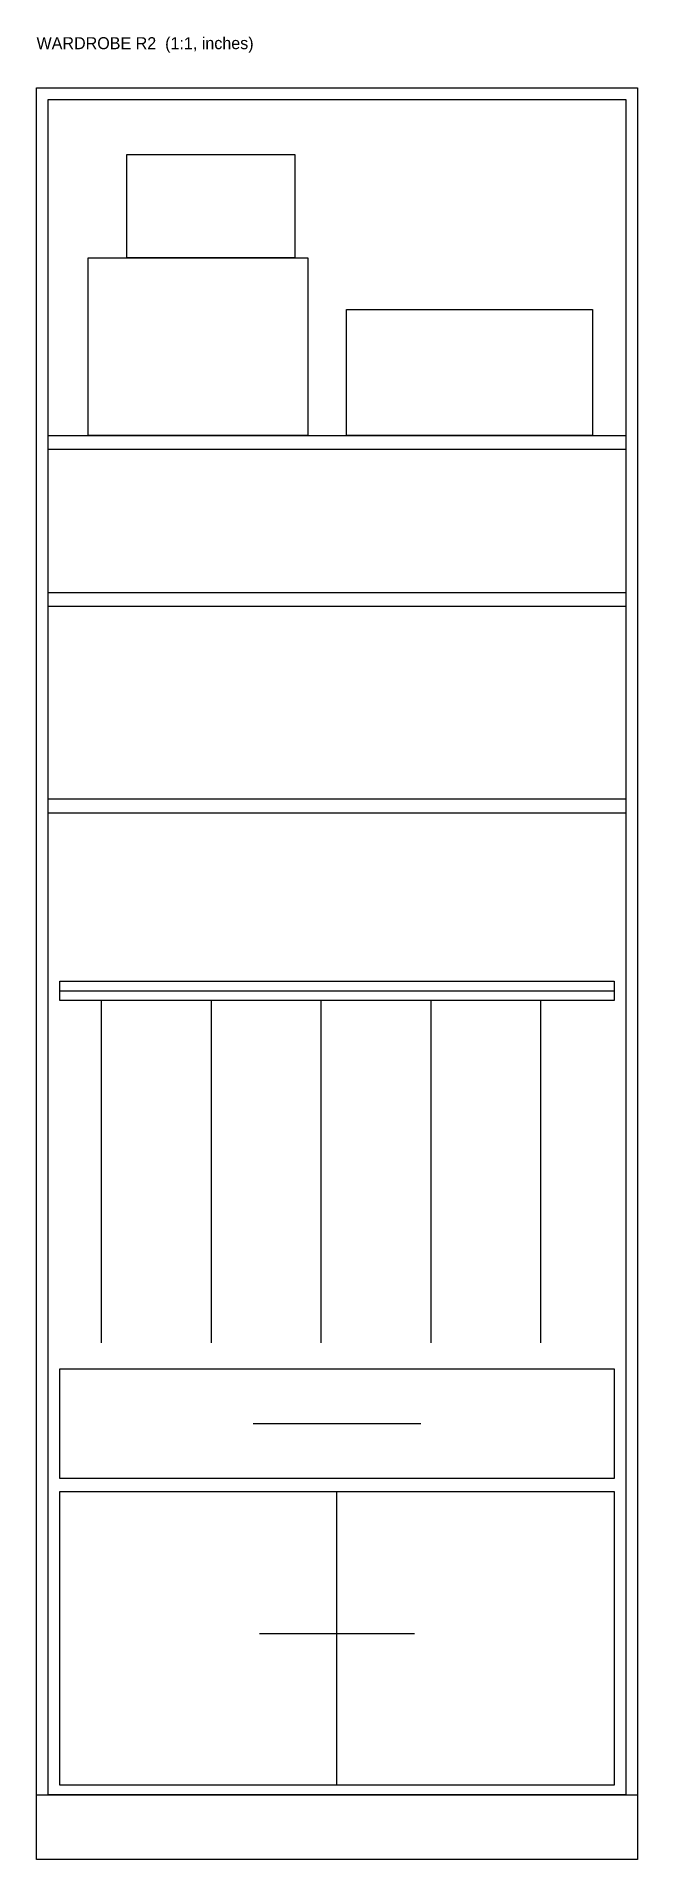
# Model space of a CAD drawing. Header units: inches. Extents: x 0 to 341, y -9 to 111.
# Drawn here: x 185.8 to 222.4, y 0 to 111.1 of the extents above; entities that cross this region are included whole.
import ezdxf

# ---------------------------------------------------------------- set-up
doc = ezdxf.new("R2010")
doc.units = ezdxf.units.IN
doc.header["$MEASUREMENT"] = 0
doc.layers.add('Wardrobe R2', color=7, linetype='Continuous')

msp = doc.modelspace()

# ---------------------------------------------------------------- texts
at = {"layer": 'LABELS'}
msp.add_text('WARDROBE R2  (1:1, inches)', height=0.7323, dxfattribs=at).set_placement((185.83, 110.35))

# ---------------------------------------------------------------- linework, layer by layer
at = {"layer": 'Wardrobe R2'}
for p, q in [((187.24, 52.95), (221.02, 52.95)), ((189.76, 52.36), (189.76, 31.5)), ((196.46, 52.36), (196.46, 31.5)), ((203.15, 52.36), (203.15, 31.5)), ((209.84, 52.36), (209.84, 31.5)), ((216.54, 52.36), (216.54, 31.5)), ((199.02, 26.57), (209.25, 26.57)), ((204.13, 4.53), (204.13, 22.44)), ((199.41, 13.78), (208.86, 13.78))]:
    msp.add_line(p, q, dxfattribs=at)
for points in [[(185.83, 107.99), (222.44, 107.99), (222.44, 0), (185.83, 0), (185.83, 107.99)], [(186.54, 107.28), (221.73, 107.28), (221.73, 3.94), (186.54, 3.94), (186.54, 107.28)], [(191.34, 103.94), (201.57, 103.94), (201.57, 97.64), (191.34, 97.64), (191.34, 103.94)], [(188.98, 97.64), (202.36, 97.64), (202.36, 86.81), (188.98, 86.81), (188.98, 97.64)], [(204.72, 94.49), (219.69, 94.49), (219.69, 86.81), (204.72, 86.81), (204.72, 94.49)], [(186.54, 86.81), (221.73, 86.81), (221.73, 85.94), (186.54, 85.94), (186.54, 86.81)], [(186.54, 77.24), (221.73, 77.24), (221.73, 76.38), (186.54, 76.38), (186.54, 77.24)], [(186.54, 64.65), (221.73, 64.65), (221.73, 63.78), (186.54, 63.78), (186.54, 64.65)], [(187.24, 53.54), (221.02, 53.54), (221.02, 52.36), (187.24, 52.36), (187.24, 53.54)], [(187.24, 29.92), (221.02, 29.92), (221.02, 23.23), (187.24, 23.23), (187.24, 29.92)], [(187.24, 22.44), (221.02, 22.44), (221.02, 4.53), (187.24, 4.53), (187.24, 22.44)], [(185.83, 3.94), (222.44, 3.94), (222.44, 0), (185.83, 0), (185.83, 3.94)]]:
    msp.add_lwpolyline(points, dxfattribs=at)

msp.set_redraw_order([(e.dxf.handle, doc.entitydb.next_handle()) for e in msp.query("TEXT MTEXT ATTDEF DIMENSION ARC_DIMENSION")])  # texts and dimensions are drawn at this point

doc.saveas('drawing.dxf')
